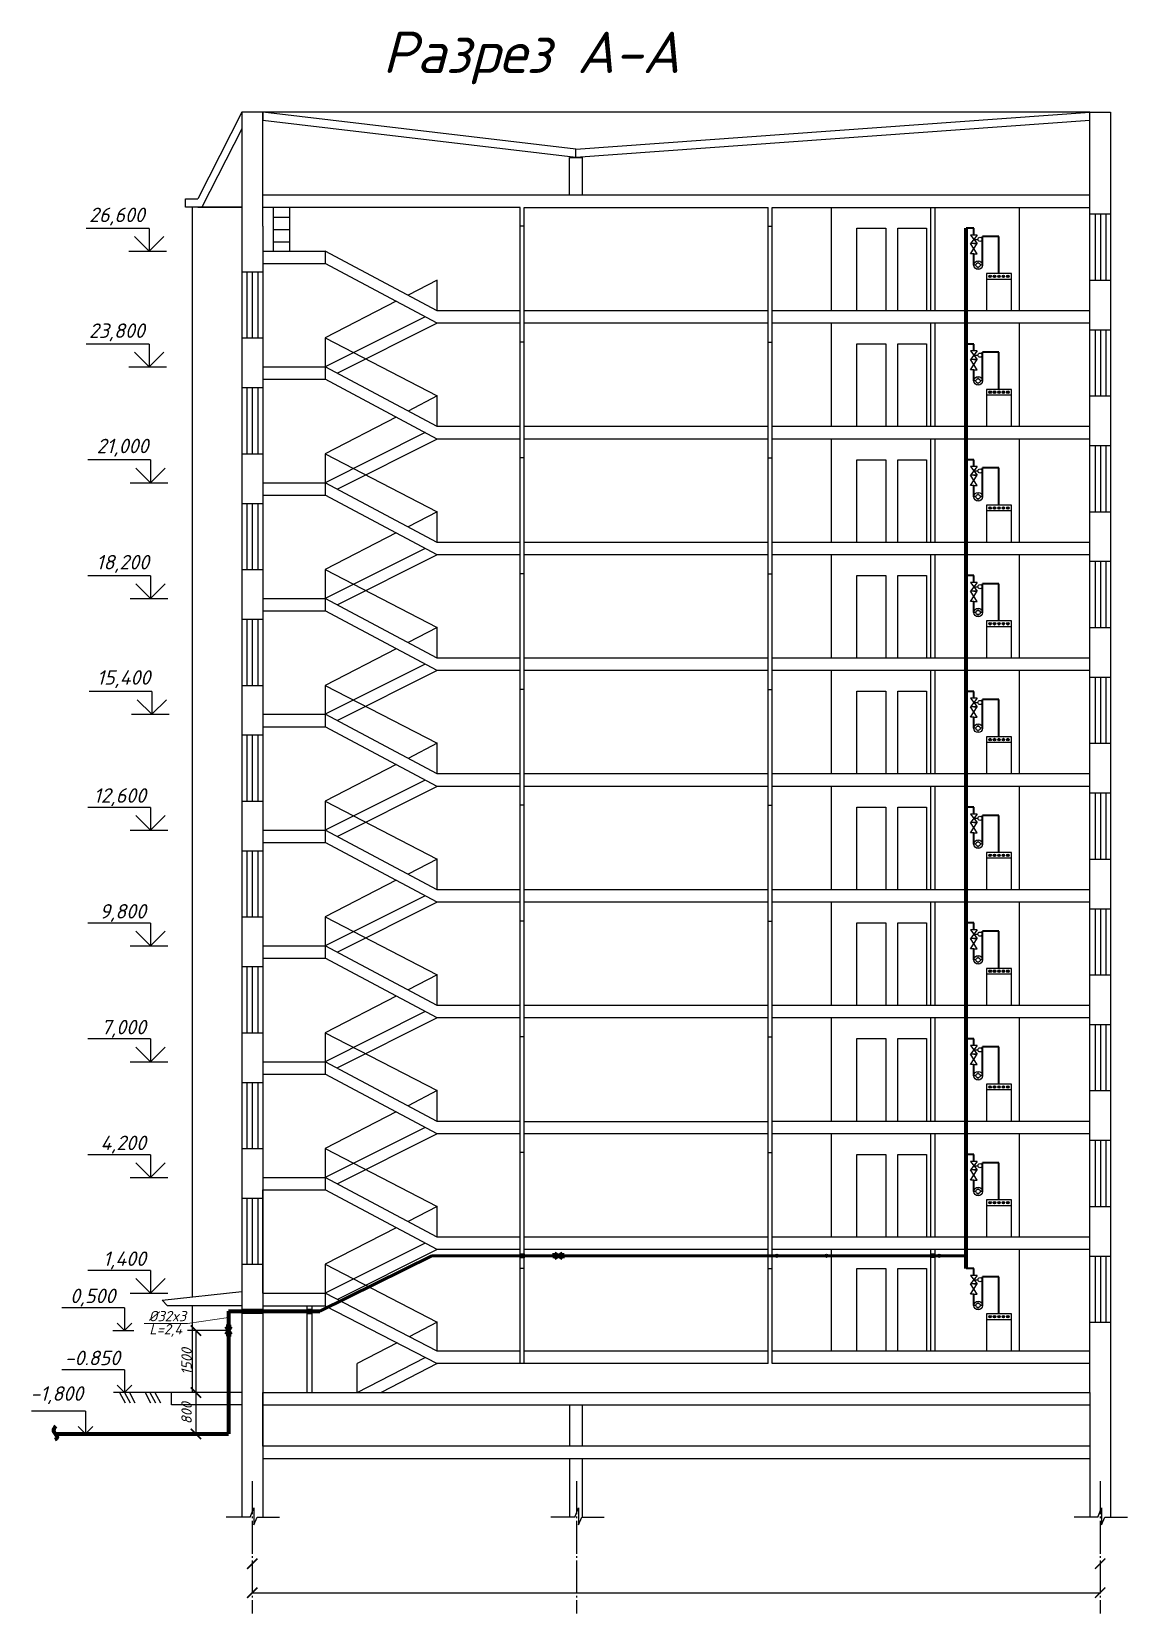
# Model space of a CAD drawing. Header units: millimetres. Extents: x -710977 to 10671, y -929782 to 89628.
# Drawn here: x 1903.8 to 2168.8, y 4873.7 to 5256.2 of the extents above; entities that cross this region are included whole.
import ezdxf

# ---------------------------------------------------------------- set-up
doc = ezdxf.new("R2010")
doc.units = ezdxf.units.MM
doc.header["$LTSCALE"] = 0.4
doc.linetypes.add('ГОСТ 2.303 5', pattern=[24, 20, -1.5, 1, -1.5])
for name, color, linetype, lineweight in [('A-WALL', 113, 'Continuous', 9), ('I-WALL', 2, 'Continuous', 9), ('среднегодовой', 255, 'Continuous', 25)]:
    doc.layers.add(name, color=color, linetype=linetype, lineweight=lineweight)
for name, color, linetype in [('VPORTS', 7, 'Continuous'), ('аксонометрия', 84, 'Continuous'), ('кварталыИнфо', 7, 'Continuous'), ('оси', 255, 'Continuous'), ('СхемаГидравлика', 7, 'Continuous')]:
    doc.layers.add(name, color=color, linetype=linetype)
doc.styles.add('Zhenka', font='isocpeur.ttf', dxfattribs={"height": 400})
doc.styles.add('размерный', font='isocpeui.ttf')
doc.styles.add('текстовый', font='isocpeui.ttf', dxfattribs={"height": 5})
doc.dimstyles.new('размерный', dxfattribs={"dimtxt": 5, "dimasz": 2.5, "dimexe": 2, "dimexo": 0, "dimgap": 1, "dimtad": 1, "dimtxsty": 'размерный', "dimblk": 'ARCHTICK', "dimcen": 2.5, "dimadec": 0, "dimazin": 0, "dimtfac": 1, "dimtmove": 0, "dimatfit": 2, "dimfxl": 1.25, "dimarcsym": 0})

msp = doc.modelspace()

# ---------------------------------------------------------------- texts
at = {"color": 7, "lineweight": 25}
for s, insert, char_height, width, attachment_point, style in [('{\\fISOCPEUR|b0|i1|c204|p34;Разрез А-А }', (1988.612, 5256.162), 10, 123.48282, 1, 'текстовый'), ('{\\fISOCPEUR|b0|i1|c0|p34;26,600}', (1931.115, 5213.607), 3.5, 13.14349, 3, 'Zhenka'), ('{\\fISOCPEUR|b0|i1|c0|p34;23,800}', (1931.115, 5185.607), 3.5, 13.14349, 3, 'Zhenka'), ('{\\fISOCPEUR|b0|i1|c0|p34;21,000}', (1932.015, 5157.722), 3.5, 13.14349, 3, 'Zhenka'), ('{\\fISOCPEUR|b0|i1|c0|p34;18,200}', (1932.165, 5129.622), 3.5, 13.14349, 3, 'Zhenka'), ('{\\fISOCPEUR|b0|i1|c0|p34;15,400}', (1932.468, 5101.749), 3.5, 13.14349, 3, 'Zhenka'), ('{\\fISOCPEUR|b0|i1|c0|p34;12,600}', (1931.421, 5073.2), 3.5, 13.14349, 3, 'Zhenka'), ('{\\fISOCPEUR|b0|i1|c0|p34;9,800}', (1931.421, 5045.2), 3.5, 13.14349, 3, 'Zhenka'), ('{\\fISOCPEUR|b0|i1|c0|p34;7,000}', (1931.421, 5017.2), 3.5, 13.14349, 3, 'Zhenka'), ('{\\fISOCPEUR|b0|i1|c0|p34;4,200}', (1931.421, 4989.2), 3.5, 13.14349, 3, 'Zhenka'), ('{\\fISOCPEUR|b0|i1|c0|p34;1,400}', (1931.421, 4961.2), 3.5, 13.14349, 3, 'Zhenka'), ('{\\fISOCPEUR|b0|i1|c0|p34;0,500}', (1924.006, 4952.2), 3.5, 13.14349, 3, 'Zhenka'), ('{\\fISOCPEUR|b0|i1|c0|p34;-0.850}', (1925.154, 4937.2), 3.5, 13.14349, 3, 'Zhenka'), ('{\\fISOCPEUR|b0|i1|c0|p34;-1,800}', (1916.214, 4924.278), 3.5, 13.14349, 9, 'Zhenka')]:
    msp.add_mtext(s, dxfattribs=dict(at, insert=insert, char_height=char_height, width=width, attachment_point=attachment_point, style=style))
at = {"color": 7, "lineweight": 20, "char_height": 2.5, "width": 14.94504, "attachment_point": 3, "style": 'Zhenka'}
for s, insert in [('{\\fISOCPEUR|b0|i1|c0|p34;%%C32x3}', (1941.131, 4946.823)), ('{\\fISOCPEUR|b0|i1|c0|p34;L=2,4}', (1940.167, 4943.647))]:
    msp.add_mtext(s, dxfattribs=dict(at, insert=insert))

# ---------------------------------------------------------------- blocks, each defined once
blk = doc.blocks.new('_ArchTick')
at = {"color": 0, "linetype": 'ByBlock', "const_width": 0.15}
blk.add_lwpolyline([(-0.5, -0.5), (0.5, 0.5)], dxfattribs=at)
blk = doc.blocks.new('*D48')
at = {"layer": 'Defpoints', "color": 0, "transparency": 16777216}
for p in [(1951.38, 4927.09), (1943.48, 4917.09), (1951.38, 4917.09)]:
    blk.add_point(p, dxfattribs=at)
at = {"layer": 'среднегодовой', "color": 0, "lineweight": -2, "transparency": 16777216}
for p, q in [((1951.38, 4927.09), (1941.48, 4927.09)), ((1943.48, 4927.09), (1943.48, 4917.09)), ((1951.38, 4917.09), (1941.48, 4917.09))]:
    blk.add_line(p, q, dxfattribs=at)
at = {"layer": 'среднегодовой', "color": 0, "lineweight": -2, "transparency": 16777216, "xscale": 2.5, "yscale": 2.5, "zscale": 2.5}
for p, rotation in [((1943.48, 4927.09), 90), ((1943.48, 4917.09), 270)]:
    blk.add_blockref('_ArchTick', p, dxfattribs=dict(at, rotation=rotation))
at = {"layer": 'среднегодовой', "color": 0, "lineweight": 25, "transparency": 16777216, "insert": (1941.23, 4922.09), "char_height": 2.5, "attachment_point": 5, "rotation": 90, "style": 'размерный'}
blk.add_mtext('{\\fISOCPEUR|b0|i1|c0|p34;800}', dxfattribs=at)
blk = doc.blocks.new('*D47')
at = {"layer": 'Defpoints', "color": 0, "transparency": 16777216}
for p in [(1951.38, 4942.09), (1943.48, 4927.09), (1951.38, 4927.09)]:
    blk.add_point(p, dxfattribs=at)
at = {"layer": 'среднегодовой', "color": 0, "lineweight": -2, "transparency": 16777216}
for p, q in [((1951.38, 4942.09), (1941.48, 4942.09)), ((1943.48, 4942.09), (1943.48, 4927.09)), ((1951.38, 4927.09), (1941.48, 4927.09))]:
    blk.add_line(p, q, dxfattribs=at)
at = {"layer": 'среднегодовой', "color": 0, "lineweight": -2, "transparency": 16777216, "xscale": 2.5, "yscale": 2.5, "zscale": 2.5}
for p, rotation in [((1943.48, 4942.09), 90), ((1943.48, 4927.09), 270)]:
    blk.add_blockref('_ArchTick', p, dxfattribs=dict(at, rotation=rotation))
at = {"layer": 'среднегодовой', "color": 0, "lineweight": 25, "transparency": 16777216, "insert": (1941.23, 4934.59), "char_height": 2.5, "attachment_point": 5, "rotation": 90, "style": 'размерный'}
blk.add_mtext('{\\fISOCPEUR|b0|i1|c0|p34;1500}', dxfattribs=at)
blk = doc.blocks.new('*U45')
at = {"layer": 'кварталыИнфо', "ltscale": 0.12}
for p, q in [((-29.5, 0), (-30.5, 0)), ((29.5, 0), (30.5, 0))]:
    blk.add_line(p, q, dxfattribs=at)
blk = doc.blocks.new('*U46')
at = {"layer": 'кварталыИнфо', "color": 0, "linetype": 'ByBlock', "lineweight": -2, "transparency": 16777216}
for p in [(0, 252), (0, 224), (0, 196), (0, 168), (0, 140), (0, 112), (0, 84), (0, 56), (0, 28), (0, 0)]:
    blk.add_blockref('*U45', p, dxfattribs=at)

# ---------------------------------------------------------------- dimensions: what is measured, and where the dimension line sits
at = {"layer": 'среднегодовой', "color": 7, "lineweight": 25}
for base, p1, p2, text, picture, middle in [((1943.484, 4927.091), (1951.382, 4942.091), (1951.382, 4927.091), '{\\fISOCPEUR|b0|i1|c0|p34;1500}', '*D47', (1943.484, 4934.591)), ((1943.484, 4917.091), (1951.384, 4927.091), (1951.382, 4917.091), '{\\fISOCPEUR|b0|i1|c0|p34;800}', '*D48', (1943.484, 4922.091))]:
    dim = msp.add_linear_dim(base=base, p1=p1, p2=p2, angle=90, text=text, dimstyle='размерный', override={"dimtxt": 2.5}, dxfattribs=at)
    dim.commit()
    dim.dimension.update_dxf_attribs({"geometry": picture, "text_midpoint": middle, "dimtype": 160})

# ---------------------------------------------------------------- hatches: boundary and pattern name
at = {"layer": 'аксонометрия', "lineweight": 25}
for points in [[(2135.878, 5196.982, 1), (2135.278, 5196.982, 1)], [(2136.95, 5196.982, 1), (2136.35, 5196.982, 1)], [(2138.022, 5196.982, 1), (2137.422, 5196.982, 1)], [(2139.094, 5196.982, 1), (2138.494, 5196.982, 1)], [(2140.166, 5196.982, 1), (2139.566, 5196.982, 1)], [(2135.878, 5168.982, 1), (2135.278, 5168.982, 1)], [(2136.95, 5168.982, 1), (2136.35, 5168.982, 1)], [(2138.022, 5168.982, 1), (2137.422, 5168.982, 1)], [(2139.094, 5168.982, 1), (2138.494, 5168.982, 1)], [(2140.166, 5168.982, 1), (2139.566, 5168.982, 1)], [(2135.878, 5140.982, 1), (2135.278, 5140.982, 1)], [(2136.95, 5140.982, 1), (2136.35, 5140.982, 1)], [(2138.022, 5140.982, 1), (2137.422, 5140.982, 1)], [(2139.094, 5140.982, 1), (2138.494, 5140.982, 1)], [(2140.166, 5140.982, 1), (2139.566, 5140.982, 1)], [(2135.878, 5112.982, 1), (2135.278, 5112.982, 1)], [(2136.95, 5112.982, 1), (2136.35, 5112.982, 1)], [(2138.022, 5112.982, 1), (2137.422, 5112.982, 1)], [(2139.094, 5112.982, 1), (2138.494, 5112.982, 1)], [(2140.166, 5112.982, 1), (2139.566, 5112.982, 1)], [(2135.878, 5084.982, 1), (2135.278, 5084.982, 1)], [(2136.95, 5084.982, 1), (2136.35, 5084.982, 1)], [(2138.022, 5084.982, 1), (2137.422, 5084.982, 1)], [(2139.094, 5084.982, 1), (2138.494, 5084.982, 1)], [(2140.166, 5084.982, 1), (2139.566, 5084.982, 1)], [(2135.878, 5056.982, 1), (2135.278, 5056.982, 1)], [(2136.95, 5056.982, 1), (2136.35, 5056.982, 1)], [(2138.022, 5056.982, 1), (2137.422, 5056.982, 1)], [(2139.094, 5056.982, 1), (2138.494, 5056.982, 1)], [(2140.166, 5056.982, 1), (2139.566, 5056.982, 1)], [(2135.878, 5028.982, 1), (2135.278, 5028.982, 1)], [(2136.95, 5028.982, 1), (2136.35, 5028.982, 1)], [(2138.022, 5028.982, 1), (2137.422, 5028.982, 1)], [(2139.094, 5028.982, 1), (2138.494, 5028.982, 1)], [(2140.166, 5028.982, 1), (2139.566, 5028.982, 1)], [(2135.878, 5000.982, 1), (2135.278, 5000.982, 1)], [(2136.95, 5000.982, 1), (2136.35, 5000.982, 1)], [(2138.022, 5000.982, 1), (2137.422, 5000.982, 1)], [(2139.094, 5000.982, 1), (2138.494, 5000.982, 1)], [(2140.166, 5000.982, 1), (2139.566, 5000.982, 1)], [(2135.878, 4972.982, 1), (2135.278, 4972.982, 1)], [(2136.95, 4972.982, 1), (2136.35, 4972.982, 1)], [(2138.022, 4972.982, 1), (2137.422, 4972.982, 1)], [(2139.094, 4972.982, 1), (2138.494, 4972.982, 1)], [(2140.166, 4972.982, 1), (2139.566, 4972.982, 1)], [(2135.878, 4945.416, 1), (2135.278, 4945.416, 1)], [(2136.95, 4945.416, 1), (2136.35, 4945.416, 1)], [(2138.022, 4945.416, 1), (2137.422, 4945.416, 1)], [(2139.094, 4945.416, 1), (2138.494, 4945.416, 1)], [(2140.166, 4945.416, 1), (2139.566, 4945.416, 1)]]:
    msp.add_hatch(color=7, dxfattribs=at).paths.add_polyline_path(points)
at = {"layer": 'СхемаГидравлика'}
h = msp.add_hatch(color=256, dxfattribs=at)
h.dxf.hatch_style = 1
edge = h.paths.add_edge_path()
edge.add_arc((2083.964, 4960.157), 0.391, 0, 360)
h = msp.add_hatch(color=256, dxfattribs=at)
h.dxf.hatch_style = 1
edge = h.paths.add_edge_path()
edge.add_arc((2096.003, 4960.157), 0.391, 0, 360)
h = msp.add_hatch(color=256, dxfattribs=at)
h.dxf.hatch_style = 1
edge = h.paths.add_edge_path()
edge.add_arc((2123.271, 4960.157), 0.391, 0, 360)

# ---------------------------------------------------------------- linework, layer by layer
at = {"color": 7, "lineweight": 25}
for p, q in [((2035.382, 5225.76), (1959.682, 5234.657)), ((1962.245, 5203.091), (1962.245, 5213.657)), ((1966.245, 5203.091), (1966.245, 5213.657)), ((1966.245, 5211.236), (1962.245, 5211.236)), ((2159.722, 5212.091), (2164.722, 5212.091)), ((2160.961, 5212.091), (2160.961, 5196.091)), ((2162.272, 5212.091), (2162.272, 5196.091)), ((2163.583, 5212.091), (2163.583, 5196.091)), ((1932.173, 5208.594), (1916.982, 5208.594)), ((1932.173, 5208.594), (1932.173, 5203.091)), ((1966.245, 5208.236), (1962.245, 5208.236)), ((1927.258, 5203.091), (1936.37, 5203.091)), ((1966.245, 5205.236), (1962.245, 5205.236)), ((1954.582, 5198.091), (1959.682, 5198.091)), ((1955.821, 5198.091), (1955.821, 5182.091)), ((1957.132, 5198.091), (1957.132, 5182.091)), ((1958.443, 5198.091), (1958.443, 5182.091)), ((2159.722, 5196.091), (2164.722, 5196.091)), ((2159.722, 5184.091), (2164.722, 5184.091)), ((2160.961, 5184.091), (2160.961, 5168.091)), ((2162.272, 5184.091), (2162.272, 5168.091)), ((2163.583, 5184.091), (2163.583, 5168.091)), ((1932.173, 5180.594), (1916.982, 5180.594)), ((1932.173, 5180.594), (1932.173, 5175.091)), ((1954.582, 5182.091), (1959.682, 5182.091)), ((1927.258, 5175.091), (1936.37, 5175.091)), ((1954.582, 5170.091), (1959.682, 5170.091)), ((1955.821, 5170.091), (1955.821, 5154.091)), ((1957.132, 5170.091), (1957.132, 5154.091)), ((1958.443, 5170.091), (1958.443, 5154.091)), ((2159.722, 5168.091), (2164.722, 5168.091)), ((2159.722, 5156.091), (2164.722, 5156.091)), ((2160.961, 5156.091), (2160.961, 5140.091)), ((2162.272, 5156.091), (2162.272, 5140.091)), ((2163.583, 5156.091), (2163.583, 5140.091)), ((1932.512, 5152.594), (1917.322, 5152.594)), ((1932.512, 5152.594), (1932.512, 5147.091)), ((1954.582, 5154.091), (1959.682, 5154.091)), ((1927.598, 5147.091), (1936.71, 5147.091)), ((1954.582, 5142.091), (1959.682, 5142.091)), ((1955.821, 5142.091), (1955.821, 5126.091)), ((1957.132, 5142.091), (1957.132, 5126.091)), ((1958.443, 5142.091), (1958.443, 5126.091)), ((2159.722, 5140.091), (2164.722, 5140.091)), ((1954.582, 5126.091), (1959.682, 5126.091)), ((2159.722, 5128.091), (2164.722, 5128.091)), ((2160.961, 5128.091), (2160.961, 5112.091)), ((2162.272, 5128.091), (2162.272, 5112.091)), ((2163.583, 5128.091), (2163.583, 5112.091)), ((1932.512, 5124.594), (1917.322, 5124.594)), ((1932.512, 5124.594), (1932.512, 5119.091)), ((1927.598, 5119.091), (1936.71, 5119.091)), ((1954.582, 5114.091), (1959.682, 5114.091)), ((1954.582, 5114.091), (1959.682, 5114.091)), ((1955.821, 5114.091), (1955.821, 5098.091)), ((1957.132, 5114.091), (1957.132, 5098.091)), ((1958.443, 5114.091), (1958.443, 5098.091)), ((2159.722, 5112.091), (2164.722, 5112.091)), ((2159.722, 5100.091), (2164.722, 5100.091)), ((2160.961, 5100.091), (2160.961, 5084.091)), ((2162.272, 5100.091), (2162.272, 5084.091)), ((2163.583, 5100.091), (2163.583, 5084.091)), ((1932.852, 5096.594), (1917.661, 5096.594)), ((1932.852, 5096.594), (1932.852, 5091.091)), ((1954.582, 5098.091), (1959.682, 5098.091)), ((1927.937, 5091.091), (1937.049, 5091.091)), ((1954.582, 5086.091), (1959.682, 5086.091)), ((1955.821, 5086.091), (1955.821, 5070.091)), ((1957.132, 5086.091), (1957.132, 5070.091)), ((1958.443, 5086.091), (1958.443, 5070.091)), ((2159.722, 5084.091), (2164.722, 5084.091)), ((2159.722, 5072.091), (2164.722, 5072.091)), ((2160.961, 5072.091), (2160.961, 5056.091)), ((2162.272, 5072.091), (2162.272, 5056.091)), ((2163.583, 5072.091), (2163.583, 5056.091)), ((1932.512, 5068.594), (1917.322, 5068.594)), ((1932.512, 5068.594), (1932.512, 5063.091)), ((1954.582, 5070.091), (1959.682, 5070.091)), ((1927.598, 5063.091), (1936.71, 5063.091)), ((1954.582, 5058.091), (1959.682, 5058.091)), ((1955.821, 5058.091), (1955.821, 5042.091)), ((1957.132, 5058.091), (1957.132, 5042.091)), ((1958.443, 5058.091), (1958.443, 5042.091)), ((2159.722, 5056.091), (2164.722, 5056.091)), ((1954.582, 5042.091), (1959.682, 5042.091)), ((2159.722, 5044.091), (2164.722, 5044.091)), ((2160.961, 5044.091), (2160.961, 5028.091)), ((2162.272, 5044.091), (2162.272, 5028.091)), ((2163.583, 5044.091), (2163.583, 5028.091)), ((1932.512, 5040.594), (1917.322, 5040.594)), ((1932.512, 5040.594), (1932.512, 5035.091)), ((1927.598, 5035.091), (1936.71, 5035.091)), ((1954.582, 5030.091), (1959.682, 5030.091)), ((1955.821, 5030.091), (1955.821, 5014.091)), ((1957.132, 5030.091), (1957.132, 5014.091)), ((1958.443, 5030.091), (1958.443, 5014.091)), ((2159.722, 5028.091), (2164.722, 5028.091)), ((2159.722, 5016.091), (2164.722, 5016.091)), ((2160.961, 5016.091), (2160.961, 5000.091)), ((2162.272, 5016.091), (2162.272, 5000.091)), ((2163.583, 5016.091), (2163.583, 5000.091)), ((1932.512, 5012.594), (1917.322, 5012.594)), ((1932.512, 5012.594), (1932.512, 5007.091)), ((1954.582, 5014.091), (1959.682, 5014.091)), ((1927.598, 5007.091), (1936.71, 5007.091)), ((1954.582, 5002.091), (1959.682, 5002.091)), ((1955.821, 5002.091), (1955.821, 4986.091)), ((1957.132, 5002.091), (1957.132, 4986.091)), ((1958.443, 5002.091), (1958.443, 4986.091)), ((2159.722, 5000.091), (2164.722, 5000.091)), ((2159.722, 4988.091), (2164.722, 4988.091)), ((2160.961, 4988.091), (2160.961, 4972.091)), ((2162.272, 4988.091), (2162.272, 4972.091)), ((2163.583, 4988.091), (2163.583, 4972.091)), ((1932.512, 4984.594), (1917.322, 4984.594)), ((1932.512, 4984.594), (1932.512, 4979.091)), ((1954.582, 4986.091), (1959.682, 4986.091)), ((1927.598, 4979.091), (1936.71, 4979.091)), ((1954.582, 4974.091), (1959.682, 4974.091)), ((1955.821, 4974.091), (1955.821, 4958.091)), ((1957.132, 4974.091), (1957.132, 4958.091)), ((1958.443, 4974.091), (1958.443, 4958.091)), ((2159.722, 4972.091), (2164.722, 4972.091)), ((1954.582, 4958.091), (1959.682, 4958.091)), ((2159.722, 4960.091), (2164.722, 4960.091)), ((2160.961, 4960.091), (2160.961, 4944.091)), ((2162.272, 4960.091), (2162.272, 4944.091)), ((2163.583, 4960.091), (2163.583, 4944.091)), ((1932.512, 4956.594), (1917.322, 4956.594)), ((1932.512, 4956.594), (1932.512, 4951.091)), ((1932.512, 4956.594), (1932.512, 4951.091)), ((1927.598, 4951.091), (1936.71, 4951.091)), ((1935.296, 4949.452), (1954.582, 4951.526)), ((1936.658, 4948.091), (1935.296, 4949.452)), ((1926.245, 4947.594), (1911.055, 4947.594)), ((1926.245, 4947.594), (1911.055, 4947.594)), ((1926.245, 4947.594), (1926.245, 4942.091)), ((1926.245, 4947.594), (1926.245, 4942.091)), ((1954.582, 4948.091), (1936.658, 4948.091)), ((1923.362, 4942.091), (1928.449, 4942.091)), ((1923.362, 4942.091), (1928.449, 4942.091)), ((2159.722, 4944.091), (2164.722, 4944.091)), ((1926.245, 4932.594), (1911.055, 4932.594)), ((1926.245, 4932.594), (1926.245, 4927.091)), ((1925.045, 4927.091), (1926.355, 4924.614)), ((1926.245, 4927.091), (1927.555, 4924.614)), ((1927.445, 4927.091), (1928.755, 4924.614)), ((1931.18, 4927.091), (1932.49, 4924.614)), ((1932.38, 4927.091), (1933.69, 4924.614)), ((1933.58, 4927.091), (1934.89, 4924.614)), ((1916.811, 4922.594), (1903.759, 4922.594)), ((1916.811, 4922.594), (1916.811, 4917.091)), ((1956.61, 4896.915), (1950.828, 4896.915)), ((1956.61, 4896.915), (1957.497, 4899.242)), ((1957.497, 4899.242), (1957.497, 4895.079)), ((1957.497, 4895.079), (1958.31, 4896.915)), ((1958.31, 4896.915), (1963.721, 4896.915)), ((2035.107, 4896.915), (2029.326, 4896.915)), ((2035.107, 4896.915), (2035.994, 4899.242)), ((2035.994, 4899.242), (2035.994, 4895.079)), ((2035.994, 4895.079), (2036.807, 4896.915)), ((2036.807, 4896.915), (2042.218, 4896.915)), ((2161.668, 4896.915), (2155.886, 4896.915)), ((2161.668, 4896.915), (2162.554, 4899.242)), ((2162.554, 4899.242), (2162.554, 4895.079)), ((2162.554, 4895.079), (2163.367, 4896.915)), ((2163.367, 4896.915), (2168.778, 4896.915))]:
    msp.add_line(p, q, dxfattribs=at)
at = {"color": 7, "lineweight": 35}
for p, q in [((2131.622, 5208.633), (2129.813, 5208.633)), ((2131.623, 5206.977), (2131.622, 5208.633)), ((2137.722, 5206.657), (2133.722, 5206.657)), ((2133.722, 5199.707), (2133.722, 5206.657)), ((2137.722, 5197.657), (2137.722, 5206.657)), ((2131.622, 5203.655), (2131.622, 5203.657)), ((2131.622, 5203.655), (2131.622, 5203.657)), ((2131.622, 5199.707), (2131.622, 5202.407)), ((2131.622, 5180.633), (2129.813, 5180.633)), ((2131.623, 5178.977), (2131.622, 5180.633)), ((2131.622, 5175.655), (2131.622, 5175.657)), ((2131.622, 5175.655), (2131.622, 5175.657)), ((2137.722, 5178.657), (2133.722, 5178.657)), ((2133.722, 5171.707), (2133.722, 5178.657)), ((2137.722, 5169.657), (2137.722, 5178.657)), ((2131.622, 5171.707), (2131.622, 5174.407)), ((2131.622, 5152.633), (2129.813, 5152.633)), ((2131.623, 5150.977), (2131.622, 5152.633)), ((2137.722, 5150.657), (2133.722, 5150.657)), ((2133.722, 5143.707), (2133.722, 5150.657)), ((2137.722, 5141.657), (2137.722, 5150.657)), ((2131.622, 5147.655), (2131.622, 5147.657)), ((2131.622, 5147.655), (2131.622, 5147.657)), ((2131.622, 5143.707), (2131.622, 5146.407)), ((2131.622, 5124.633), (2129.813, 5124.633)), ((2131.623, 5122.977), (2131.622, 5124.633)), ((2137.722, 5122.657), (2133.722, 5122.657)), ((2133.722, 5115.707), (2133.722, 5122.657)), ((2137.722, 5113.657), (2137.722, 5122.657)), ((2131.622, 5119.655), (2131.622, 5119.657)), ((2131.622, 5119.655), (2131.622, 5119.657)), ((2131.622, 5115.707), (2131.622, 5118.407)), ((2131.622, 5096.633), (2129.813, 5096.633)), ((2131.623, 5094.977), (2131.622, 5096.633)), ((2137.722, 5094.657), (2133.722, 5094.657)), ((2133.722, 5087.707), (2133.722, 5094.657)), ((2137.722, 5085.657), (2137.722, 5094.657)), ((2131.622, 5091.655), (2131.622, 5091.657)), ((2131.622, 5091.655), (2131.622, 5091.657)), ((2131.622, 5087.707), (2131.622, 5090.407)), ((2131.622, 5068.633), (2129.813, 5068.633)), ((2131.623, 5066.977), (2131.622, 5068.633)), ((2137.722, 5066.657), (2133.722, 5066.657)), ((2133.722, 5059.707), (2133.722, 5066.657)), ((2137.722, 5057.657), (2137.722, 5066.657)), ((2131.622, 5063.655), (2131.622, 5063.657)), ((2131.622, 5063.655), (2131.622, 5063.657)), ((2131.622, 5059.707), (2131.622, 5062.407)), ((2131.622, 5040.633), (2129.813, 5040.633)), ((2131.623, 5038.977), (2131.622, 5040.633)), ((2137.722, 5038.657), (2133.722, 5038.657)), ((2133.722, 5031.707), (2133.722, 5038.657)), ((2137.722, 5029.657), (2137.722, 5038.657)), ((2131.622, 5035.655), (2131.622, 5035.657)), ((2131.622, 5035.655), (2131.622, 5035.657)), ((2131.622, 5031.707), (2131.622, 5034.407)), ((2131.622, 5012.633), (2129.813, 5012.633)), ((2131.623, 5010.977), (2131.622, 5012.633)), ((2137.722, 5010.657), (2133.722, 5010.657)), ((2133.722, 5003.707), (2133.722, 5010.657)), ((2137.722, 5001.657), (2137.722, 5010.657)), ((2131.622, 5007.655), (2131.622, 5007.657)), ((2131.622, 5007.655), (2131.622, 5007.657)), ((2131.622, 5003.707), (2131.622, 5006.407)), ((2131.622, 4984.633), (2129.813, 4984.633)), ((2131.623, 4982.977), (2131.622, 4984.633)), ((2137.722, 4982.657), (2133.722, 4982.657)), ((2133.722, 4975.707), (2133.722, 4982.657)), ((2137.722, 4973.657), (2137.722, 4982.657)), ((2131.622, 4979.655), (2131.622, 4979.657)), ((2131.622, 4979.655), (2131.622, 4979.657)), ((2131.622, 4975.707), (2131.622, 4978.407)), ((2131.622, 4957.067), (2129.813, 4957.067)), ((2131.623, 4955.411), (2131.622, 4957.067)), ((2137.722, 4955.091), (2133.722, 4955.091)), ((2133.722, 4948.141), (2133.722, 4955.091)), ((2137.722, 4946.091), (2137.722, 4955.091)), ((2131.622, 4952.089), (2131.622, 4952.091)), ((2131.622, 4952.089), (2131.622, 4952.091)), ((2131.622, 4948.141), (2131.622, 4950.841))]:
    msp.add_line(p, q, dxfattribs=at)
at = {"color": 7, "lineweight": 50}
for p, q in [((2000.583, 4960.157), (1973.483, 4946.734)), ((2000.583, 4960.157), (2030.231, 4960.157)), ((2032.142, 4960.157), (2129.813, 4960.157))]:
    msp.add_line(p, q, dxfattribs=at)
at = {"color": 7, "lineweight": 20}
for q in [(1930.951, 4943.819), (1951.382, 4945.193)]:
    msp.add_line((1941.486, 4943.819), q, dxfattribs=at)
at = {"color": 0, "linetype": 'ByBlock', "const_width": 0.375}
for points in [[(1955.882, 4884.437), (1958.382, 4886.937)], [(2160.939, 4884.437), (2163.439, 4886.937)], [(1955.882, 4877.437), (1958.382, 4879.937)], [(2160.939, 4877.437), (2163.439, 4879.937)]]:
    msp.add_lwpolyline(points, dxfattribs=at)
at = {"layer": 'A-WALL', "lineweight": 25}
for p, q in [((1959.682, 5236.657), (1954.582, 5236.657)), ((1954.582, 5236.657), (1954.582, 5209.091)), ((1954.582, 5236.657), (1954.582, 5232.657)), ((1959.682, 5216.657), (1959.682, 5236.657)), ((1959.682, 5236.657), (1959.682, 5234.657)), ((2159.722, 4927.091), (2159.722, 5236.657)), ((2159.722, 5236.657), (2164.722, 5236.657)), ((2164.722, 5236.657), (2164.722, 4927.091)), ((2033.882, 5216.657), (2033.882, 5225.76)), ((2033.882, 5225.76), (2036.882, 5225.76)), ((2036.882, 5225.76), (2036.882, 5216.657)), ((1942.582, 5213.76), (1942.582, 4950.236)), ((2159.722, 5216.657), (1959.682, 5216.657)), ((1959.682, 5209.091), (1959.682, 5216.657)), ((2021.882, 5213.657), (1959.682, 5213.657)), ((2022.882, 5213.657), (2081.882, 5213.657)), ((2082.882, 5213.657), (2159.722, 5213.657)), ((1954.582, 5209.091), (1954.582, 4896.915)), ((1959.682, 5209.091), (1959.682, 4896.915)), ((1959.682, 5203.091), (1974.782, 5203.091)), ((1974.782, 5203.091), (1974.782, 5200.091)), ((1959.682, 5200.091), (1974.782, 5200.091)), ((2021.882, 5188.657), (2001.882, 5188.657)), ((2033.882, 5188.657), (2022.882, 5188.657)), ((2081.882, 5188.657), (2033.882, 5188.657)), ((2159.722, 5188.657), (2082.882, 5188.657)), ((2021.882, 5185.657), (2001.882, 5185.657)), ((2033.882, 5185.657), (2022.882, 5185.657)), ((2081.882, 5185.657), (2033.882, 5185.657)), ((2159.722, 5185.657), (2082.882, 5185.657)), ((1959.682, 5175.091), (1974.782, 5175.091)), ((1959.682, 5172.091), (1974.782, 5172.091)), ((2021.882, 5160.657), (2001.882, 5160.657)), ((2033.882, 5160.657), (2022.882, 5160.657)), ((2081.882, 5160.657), (2033.882, 5160.657)), ((2159.722, 5160.657), (2082.882, 5160.657)), ((2021.882, 5157.657), (2001.882, 5157.657)), ((2033.882, 5157.657), (2022.882, 5157.657)), ((2081.882, 5157.657), (2033.882, 5157.657)), ((2159.722, 5157.657), (2082.882, 5157.657)), ((1959.682, 5147.091), (1974.782, 5147.091)), ((1959.682, 5144.091), (1974.782, 5144.091)), ((2021.882, 5132.657), (2001.882, 5132.657)), ((2021.882, 5129.657), (2001.882, 5129.657)), ((2033.882, 5132.657), (2022.882, 5132.657)), ((2033.882, 5129.657), (2022.882, 5129.657)), ((2081.882, 5132.657), (2033.882, 5132.657)), ((2081.882, 5129.657), (2033.882, 5129.657)), ((2159.722, 5132.657), (2082.882, 5132.657)), ((2159.722, 5129.657), (2082.882, 5129.657)), ((1959.682, 5119.091), (1974.782, 5119.091)), ((1959.682, 5116.091), (1974.782, 5116.091)), ((2021.882, 5104.657), (2001.882, 5104.657)), ((2033.882, 5104.657), (2022.882, 5104.657)), ((2081.882, 5104.657), (2033.882, 5104.657)), ((2159.722, 5104.657), (2082.882, 5104.657)), ((2021.882, 5101.657), (2001.882, 5101.657)), ((2033.882, 5101.657), (2022.882, 5101.657)), ((2081.882, 5101.657), (2033.882, 5101.657)), ((2159.722, 5101.657), (2082.882, 5101.657)), ((1959.682, 5091.091), (1974.782, 5091.091)), ((1959.682, 5088.091), (1974.782, 5088.091)), ((2021.882, 5076.657), (2001.882, 5076.657)), ((2033.882, 5076.657), (2022.882, 5076.657)), ((2081.882, 5076.657), (2033.882, 5076.657)), ((2159.722, 5076.657), (2082.882, 5076.657)), ((2021.882, 5073.657), (2001.882, 5073.657)), ((2033.882, 5073.657), (2022.882, 5073.657)), ((2081.882, 5073.657), (2033.882, 5073.657)), ((2159.722, 5073.657), (2082.882, 5073.657)), ((1959.682, 5063.091), (1974.782, 5063.091)), ((1959.682, 5060.091), (1974.782, 5060.091)), ((2021.882, 5048.657), (2001.882, 5048.657)), ((2021.882, 5045.657), (2001.882, 5045.657)), ((2033.882, 5048.657), (2022.882, 5048.657)), ((2033.882, 5045.657), (2022.882, 5045.657)), ((2081.882, 5048.657), (2033.882, 5048.657)), ((2081.882, 5045.657), (2033.882, 5045.657)), ((2159.722, 5048.657), (2082.882, 5048.657)), ((2159.722, 5045.657), (2082.882, 5045.657)), ((1959.682, 5035.091), (1974.782, 5035.091)), ((1959.682, 5032.091), (1974.782, 5032.091)), ((2021.882, 5020.657), (2001.882, 5020.657)), ((2033.882, 5020.657), (2022.882, 5020.657)), ((2081.882, 5020.657), (2033.882, 5020.657)), ((2159.722, 5020.657), (2082.882, 5020.657)), ((2021.882, 5017.657), (2001.882, 5017.657)), ((2033.882, 5017.657), (2022.882, 5017.657)), ((2081.882, 5017.657), (2033.882, 5017.657)), ((2159.722, 5017.657), (2082.882, 5017.657)), ((1959.682, 5007.091), (1974.782, 5007.091)), ((1959.682, 5004.091), (1974.782, 5004.091)), ((2021.882, 4992.657), (2001.882, 4992.657)), ((2022.882, 4992.657), (2033.882, 4992.657)), ((2033.882, 4992.657), (2081.882, 4992.657)), ((2159.722, 4992.657), (2082.882, 4992.657)), ((2021.882, 4989.657), (2001.882, 4989.657)), ((2033.882, 4989.657), (2022.882, 4989.657)), ((2081.882, 4989.657), (2033.882, 4989.657)), ((2159.722, 4989.657), (2082.882, 4989.657)), ((1959.682, 4979.091), (1974.782, 4979.091)), ((1959.682, 4976.091), (1974.782, 4976.091)), ((1959.682, 4951.091), (1959.682, 4976.091)), ((2021.882, 4964.657), (2001.882, 4964.657)), ((2033.882, 4964.657), (2022.882, 4964.657)), ((2081.882, 4964.657), (2033.882, 4964.657)), ((2159.722, 4964.657), (2082.882, 4964.657)), ((2001.882, 4961.657), (1977.732, 4949.567)), ((2021.882, 4961.657), (2001.882, 4961.657)), ((2033.882, 4961.657), (2022.882, 4961.657)), ((2081.882, 4961.657), (2033.882, 4961.657)), ((2159.722, 4961.657), (2082.882, 4961.657)), ((1959.682, 4951.091), (1974.782, 4951.091)), ((1959.682, 4948.091), (1974.782, 4948.091)), ((2021.882, 4937.091), (2001.882, 4937.091)), ((2036.882, 4934.091), (2001.882, 4934.091)), ((2036.882, 4937.091), (2022.882, 4937.091)), ((2081.882, 4937.091), (2036.882, 4937.091)), ((2081.882, 4934.091), (2036.882, 4934.091)), ((2159.722, 4937.091), (2082.882, 4937.091)), ((2159.722, 4934.091), (2082.882, 4934.091)), ((1954.582, 4927.091), (1923.582, 4927.091)), ((1937.582, 4924.091), (1937.582, 4927.091)), ((1959.682, 4924.091), (1959.682, 4927.091)), ((1959.682, 4927.091), (2036.882, 4927.091)), ((2036.882, 4927.091), (2159.722, 4927.091)), ((2159.722, 4927.091), (2159.722, 4896.915)), ((2164.722, 4927.091), (2164.722, 4896.915)), ((1954.582, 4924.091), (1937.582, 4924.091)), ((1959.682, 4914.091), (1959.682, 4924.091)), ((1959.682, 4924.091), (2036.882, 4924.091)), ((2033.882, 4924.091), (2033.882, 4914.091)), ((2036.882, 4924.091), (2159.722, 4924.091)), ((2036.882, 4924.091), (2036.882, 4914.091)), ((2033.882, 4914.091), (1959.682, 4914.091)), ((2033.882, 4911.091), (1959.682, 4911.091)), ((2159.722, 4914.091), (2033.882, 4914.091)), ((2159.722, 4911.091), (2033.882, 4911.091)), ((2033.882, 4911.091), (2033.882, 4896.915)), ((2036.882, 4911.091), (2036.882, 4896.915))]:
    msp.add_line(p, q, dxfattribs=at)
at = {"layer": 'I-WALL', "lineweight": 25}
for p, q in [((2021.882, 4934.091), (2021.882, 5213.657)), ((2022.882, 4934.091), (2022.882, 5213.657)), ((2081.882, 4934.091), (2081.882, 5213.657)), ((2082.882, 4934.091), (2082.882, 5213.657)), ((2121.222, 5188.657), (2121.222, 5213.657)), ((2122.222, 5213.657), (2122.222, 5188.657)), ((2121.222, 5160.657), (2121.222, 5185.657)), ((2122.222, 5185.657), (2122.222, 5160.657)), ((2121.222, 5132.657), (2121.222, 5157.657)), ((2122.222, 5157.657), (2122.222, 5132.657)), ((2121.222, 5104.657), (2121.222, 5129.657)), ((2122.222, 5129.657), (2122.222, 5104.657)), ((2121.222, 5076.657), (2121.222, 5101.657)), ((2122.222, 5101.657), (2122.222, 5076.657)), ((2121.222, 5048.657), (2121.222, 5073.657)), ((2122.222, 5073.657), (2122.222, 5048.657)), ((2121.222, 5020.657), (2121.222, 5045.657)), ((2122.222, 5045.657), (2122.222, 5020.657)), ((2121.222, 4992.657), (2121.222, 5017.657)), ((2122.222, 5017.657), (2122.222, 4992.657)), ((2121.222, 4964.657), (2121.222, 4989.657)), ((2122.222, 4989.657), (2122.222, 4964.657)), ((2121.222, 4937.091), (2121.222, 4961.657)), ((2122.222, 4961.657), (2122.222, 4937.091)), ((1970.334, 4948.091), (1970.334, 4927.091)), ((1971.534, 4948.091), (1971.534, 4927.091))]:
    msp.add_line(p, q, dxfattribs=at)
at = {"layer": 'VPORTS', "ltscale": 0.2}
for p, q in [((2035.382, 5225.76), (2035.382, 5227.76)), ((1954.582, 5213.76), (1942.582, 5213.76)), ((2021.882, 4960.657), (2022.882, 4960.657)), ((2022.882, 4959.657), (2021.882, 4959.657)), ((2022.882, 4960.657), (2022.882, 4959.657)), ((1942.582, 4948.091), (1942.582, 4927.091)), ((1926.245, 4942.091), (1924.477, 4943.859)), ((1926.245, 4942.091), (1928.013, 4943.859)), ((1926.245, 4927.091), (1924.477, 4928.859)), ((1926.245, 4927.091), (1928.013, 4928.859)), ((1916.811, 4917.091), (1915.043, 4918.859)), ((1916.811, 4917.091), (1918.579, 4918.859))]:
    msp.add_line(p, q, dxfattribs=at)
at = {"layer": 'VPORTS'}
msp.add_line((1977.525, 4927.091), (1977.555, 4927.091), dxfattribs=at)
at = {"layer": 'аксонометрия', "color": 7, "lineweight": 70}
for p, q in [((2129.813, 4957.067), (2129.813, 5208.633)), ((2129.813, 4957.067), (2129.813, 5180.633)), ((2030.231, 4960.154), (2030.229, 4960.755)), ((2030.229, 4960.755), (2032.143, 4959.558)), ((2030.231, 4960.154), (2030.233, 4959.552)), ((2030.233, 4959.552), (2032.14, 4960.761)), ((2032.142, 4960.159), (2032.14, 4960.761)), ((2032.142, 4960.159), (2032.143, 4959.558)), ((1951.382, 4946.734), (1951.382, 4943.046)), ((1951.382, 4946.734), (1959.682, 4946.734)), ((1959.682, 4946.734), (1973.483, 4946.734)), ((1959.682, 4946.734), (1964.682, 4946.734)), ((1951.38, 4943.046), (1950.778, 4943.044)), ((1951.987, 4941.137), (1950.778, 4943.044)), ((1950.784, 4941.134), (1951.981, 4943.048)), ((1951.38, 4943.046), (1951.981, 4943.048)), ((1951.385, 4941.135), (1950.784, 4941.134)), ((1951.385, 4941.135), (1951.382, 4917.091)), ((1951.385, 4941.135), (1951.987, 4941.137)), ((1909.451, 4917.091), (1951.382, 4917.091))]:
    msp.add_line(p, q, dxfattribs=at)
at = {"layer": 'аксонометрия', "color": 7, "lineweight": 25}
for p, q in [((2131.623, 5206.977), (2130.836, 5206.977)), ((2132.409, 5206.977), (2130.836, 5204.905)), ((2130.836, 5206.977), (2132.409, 5204.905)), ((2132.409, 5206.977), (2131.623, 5206.977)), ((2131.623, 5205.941), (2132.623, 5205.941)), ((2131.623, 5204.905), (2130.836, 5204.905)), ((2132.409, 5202.407), (2130.836, 5204.905)), ((2130.836, 5202.407), (2132.409, 5204.905)), ((2131.623, 5204.905), (2130.836, 5204.905)), ((2131.623, 5202.407), (2130.836, 5202.407)), ((2131.623, 5204.905), (2132.409, 5204.905)), ((2132.409, 5204.905), (2131.623, 5204.905)), ((2131.623, 5202.407), (2132.409, 5202.407)), ((2132.15, 5199.707), (2131.622, 5199.707)), ((2132.672, 5200.228), (2132.672, 5200.757)), ((2132.672, 5198.657), (2132.672, 5199.185)), ((2133.722, 5199.707), (2133.193, 5199.707)), ((2140.722, 5197.657), (2134.722, 5197.657)), ((2134.722, 5197.657), (2134.722, 5188.657)), ((2140.722, 5196.264), (2134.722, 5196.264)), ((2140.722, 5188.657), (2140.722, 5197.657)), ((2131.623, 5178.977), (2130.836, 5178.977)), ((2132.409, 5178.977), (2130.836, 5176.905)), ((2130.836, 5178.977), (2132.409, 5176.905)), ((2132.409, 5178.977), (2131.623, 5178.977)), ((2131.623, 5176.905), (2130.836, 5176.905)), ((2132.409, 5174.407), (2130.836, 5176.905)), ((2130.836, 5174.407), (2132.409, 5176.905)), ((2131.623, 5176.905), (2130.836, 5176.905)), ((2131.623, 5177.941), (2132.623, 5177.941)), ((2131.623, 5176.905), (2132.409, 5176.905)), ((2132.409, 5176.905), (2131.623, 5176.905)), ((2131.623, 5174.407), (2130.836, 5174.407)), ((2132.15, 5171.707), (2131.622, 5171.707)), ((2131.623, 5174.407), (2132.409, 5174.407)), ((2132.672, 5172.228), (2132.672, 5172.757)), ((2132.672, 5170.657), (2132.672, 5171.185)), ((2133.722, 5171.707), (2133.193, 5171.707)), ((2140.722, 5169.657), (2134.722, 5169.657)), ((2134.722, 5169.657), (2134.722, 5160.657)), ((2140.722, 5168.264), (2134.722, 5168.264)), ((2140.722, 5160.657), (2140.722, 5169.657)), ((2131.623, 5150.977), (2130.836, 5150.977)), ((2132.409, 5150.977), (2130.836, 5148.905)), ((2130.836, 5150.977), (2132.409, 5148.905)), ((2131.623, 5148.905), (2130.836, 5148.905)), ((2132.409, 5146.407), (2130.836, 5148.905)), ((2130.836, 5146.407), (2132.409, 5148.905)), ((2131.623, 5148.905), (2130.836, 5148.905)), ((2132.409, 5150.977), (2131.623, 5150.977)), ((2131.623, 5149.941), (2132.623, 5149.941)), ((2131.623, 5148.905), (2132.409, 5148.905)), ((2132.409, 5148.905), (2131.623, 5148.905)), ((2131.623, 5146.407), (2130.836, 5146.407)), ((2131.623, 5146.407), (2132.409, 5146.407)), ((2132.672, 5144.228), (2132.672, 5144.757)), ((2132.15, 5143.707), (2131.622, 5143.707)), ((2132.672, 5142.657), (2132.672, 5143.185)), ((2133.722, 5143.707), (2133.193, 5143.707)), ((2140.722, 5141.657), (2134.722, 5141.657)), ((2134.722, 5141.657), (2134.722, 5132.657)), ((2140.722, 5132.657), (2140.722, 5141.657)), ((2140.722, 5140.264), (2134.722, 5140.264)), ((2131.623, 5122.977), (2130.836, 5122.977)), ((2132.409, 5122.977), (2130.836, 5120.905)), ((2130.836, 5122.977), (2132.409, 5120.905)), ((2132.409, 5122.977), (2131.623, 5122.977)), ((2131.623, 5121.941), (2132.623, 5121.941)), ((2131.623, 5120.905), (2130.836, 5120.905)), ((2132.409, 5118.407), (2130.836, 5120.905)), ((2130.836, 5118.407), (2132.409, 5120.905)), ((2131.623, 5120.905), (2130.836, 5120.905)), ((2131.623, 5118.407), (2130.836, 5118.407)), ((2131.623, 5120.905), (2132.409, 5120.905)), ((2132.409, 5120.905), (2131.623, 5120.905)), ((2131.623, 5118.407), (2132.409, 5118.407)), ((2132.15, 5115.707), (2131.622, 5115.707)), ((2132.672, 5116.228), (2132.672, 5116.757)), ((2132.672, 5114.657), (2132.672, 5115.185)), ((2133.722, 5115.707), (2133.193, 5115.707)), ((2140.722, 5113.657), (2134.722, 5113.657)), ((2134.722, 5113.657), (2134.722, 5104.657)), ((2140.722, 5112.264), (2134.722, 5112.264)), ((2140.722, 5104.657), (2140.722, 5113.657)), ((2131.623, 5094.977), (2130.836, 5094.977)), ((2132.409, 5094.977), (2130.836, 5092.905)), ((2130.836, 5094.977), (2132.409, 5092.905)), ((2132.409, 5094.977), (2131.623, 5094.977)), ((2131.623, 5092.905), (2130.836, 5092.905)), ((2132.409, 5090.407), (2130.836, 5092.905)), ((2130.836, 5090.407), (2132.409, 5092.905)), ((2131.623, 5092.905), (2130.836, 5092.905)), ((2131.623, 5093.941), (2132.623, 5093.941)), ((2131.623, 5092.905), (2132.409, 5092.905)), ((2132.409, 5092.905), (2131.623, 5092.905)), ((2131.623, 5090.407), (2130.836, 5090.407)), ((2132.15, 5087.707), (2131.622, 5087.707)), ((2131.623, 5090.407), (2132.409, 5090.407)), ((2132.672, 5088.228), (2132.672, 5088.757)), ((2132.672, 5086.657), (2132.672, 5087.185)), ((2133.722, 5087.707), (2133.193, 5087.707)), ((2140.722, 5085.657), (2134.722, 5085.657)), ((2134.722, 5085.657), (2134.722, 5076.657)), ((2140.722, 5084.264), (2134.722, 5084.264)), ((2140.722, 5076.657), (2140.722, 5085.657)), ((2131.623, 5066.977), (2130.836, 5066.977)), ((2132.409, 5066.977), (2130.836, 5064.905)), ((2130.836, 5066.977), (2132.409, 5064.905)), ((2131.623, 5064.905), (2130.836, 5064.905)), ((2132.409, 5062.407), (2130.836, 5064.905)), ((2130.836, 5062.407), (2132.409, 5064.905)), ((2131.623, 5064.905), (2130.836, 5064.905)), ((2132.409, 5066.977), (2131.623, 5066.977)), ((2131.623, 5065.941), (2132.623, 5065.941)), ((2131.623, 5064.905), (2132.409, 5064.905)), ((2132.409, 5064.905), (2131.623, 5064.905)), ((2131.623, 5062.407), (2130.836, 5062.407)), ((2131.623, 5062.407), (2132.409, 5062.407)), ((2132.672, 5060.228), (2132.672, 5060.757)), ((2132.15, 5059.707), (2131.622, 5059.707)), ((2132.672, 5058.657), (2132.672, 5059.185)), ((2133.722, 5059.707), (2133.193, 5059.707)), ((2140.722, 5057.657), (2134.722, 5057.657)), ((2134.722, 5057.657), (2134.722, 5048.657)), ((2140.722, 5048.657), (2140.722, 5057.657)), ((2140.722, 5056.264), (2134.722, 5056.264)), ((2131.623, 5038.977), (2130.836, 5038.977)), ((2132.409, 5038.977), (2130.836, 5036.905)), ((2130.836, 5038.977), (2132.409, 5036.905)), ((2132.409, 5038.977), (2131.623, 5038.977)), ((2131.623, 5037.941), (2132.623, 5037.941)), ((2131.623, 5036.905), (2130.836, 5036.905)), ((2132.409, 5034.407), (2130.836, 5036.905)), ((2130.836, 5034.407), (2132.409, 5036.905)), ((2131.623, 5036.905), (2130.836, 5036.905)), ((2131.623, 5034.407), (2130.836, 5034.407)), ((2131.623, 5036.905), (2132.409, 5036.905)), ((2132.409, 5036.905), (2131.623, 5036.905)), ((2131.623, 5034.407), (2132.409, 5034.407)), ((2132.15, 5031.707), (2131.622, 5031.707)), ((2132.672, 5032.228), (2132.672, 5032.757)), ((2132.672, 5030.657), (2132.672, 5031.185)), ((2133.722, 5031.707), (2133.193, 5031.707)), ((2140.722, 5029.657), (2134.722, 5029.657)), ((2134.722, 5029.657), (2134.722, 5020.657)), ((2140.722, 5020.657), (2140.722, 5029.657)), ((2140.722, 5028.264), (2134.722, 5028.264)), ((2131.623, 5010.977), (2130.836, 5010.977)), ((2132.409, 5010.977), (2130.836, 5008.905)), ((2130.836, 5010.977), (2132.409, 5008.905)), ((2132.409, 5010.977), (2131.623, 5010.977)), ((2131.623, 5008.905), (2130.836, 5008.905)), ((2132.409, 5006.407), (2130.836, 5008.905)), ((2130.836, 5006.407), (2132.409, 5008.905)), ((2131.623, 5008.905), (2130.836, 5008.905)), ((2131.623, 5009.941), (2132.623, 5009.941)), ((2131.623, 5008.905), (2132.409, 5008.905)), ((2132.409, 5008.905), (2131.623, 5008.905)), ((2131.623, 5006.407), (2130.836, 5006.407)), ((2132.15, 5003.707), (2131.622, 5003.707)), ((2131.623, 5006.407), (2132.409, 5006.407)), ((2132.672, 5004.228), (2132.672, 5004.757)), ((2132.672, 5002.657), (2132.672, 5003.185)), ((2133.722, 5003.707), (2133.193, 5003.707)), ((2140.722, 5001.657), (2134.722, 5001.657)), ((2134.722, 5001.657), (2134.722, 4992.657)), ((2140.722, 5000.264), (2134.722, 5000.264)), ((2140.722, 4992.657), (2140.722, 5001.657)), ((2131.623, 4982.977), (2130.836, 4982.977)), ((2132.409, 4982.977), (2130.836, 4980.905)), ((2130.836, 4982.977), (2132.409, 4980.905)), ((2131.623, 4980.905), (2130.836, 4980.905)), ((2132.409, 4978.407), (2130.836, 4980.905)), ((2130.836, 4978.407), (2132.409, 4980.905)), ((2131.623, 4980.905), (2130.836, 4980.905)), ((2132.409, 4982.977), (2131.623, 4982.977)), ((2131.623, 4981.941), (2132.623, 4981.941)), ((2131.623, 4980.905), (2132.409, 4980.905)), ((2132.409, 4980.905), (2131.623, 4980.905)), ((2131.623, 4978.407), (2130.836, 4978.407)), ((2131.623, 4978.407), (2132.409, 4978.407)), ((2132.672, 4976.228), (2132.672, 4976.757)), ((2132.15, 4975.707), (2131.622, 4975.707)), ((2132.672, 4974.657), (2132.672, 4975.185)), ((2133.722, 4975.707), (2133.193, 4975.707)), ((2140.722, 4973.657), (2134.722, 4973.657)), ((2134.722, 4973.657), (2134.722, 4964.657)), ((2140.722, 4972.264), (2134.722, 4972.264)), ((2140.722, 4964.657), (2140.722, 4973.657)), ((2131.623, 4955.411), (2130.836, 4955.411)), ((2132.409, 4955.411), (2130.836, 4953.339)), ((2130.836, 4955.411), (2132.409, 4953.339)), ((2131.623, 4953.339), (2130.836, 4953.339)), ((2132.409, 4950.841), (2130.836, 4953.339)), ((2130.836, 4950.841), (2132.409, 4953.339)), ((2131.623, 4953.339), (2130.836, 4953.339)), ((2132.409, 4955.411), (2131.623, 4955.411)), ((2131.623, 4954.375), (2132.623, 4954.375)), ((2131.623, 4953.339), (2132.409, 4953.339)), ((2132.409, 4953.339), (2131.623, 4953.339)), ((2131.623, 4950.841), (2130.836, 4950.841)), ((2131.623, 4950.841), (2132.409, 4950.841)), ((1954.582, 4947.278), (1959.682, 4947.278)), ((1954.582, 4946.278), (1959.682, 4946.278)), ((1970.334, 4947.234), (1971.534, 4947.234)), ((1970.334, 4946.234), (1971.534, 4946.234)), ((2132.15, 4948.141), (2131.622, 4948.141)), ((2132.672, 4948.662), (2132.672, 4949.191)), ((2132.672, 4947.091), (2132.672, 4947.62)), ((2133.722, 4948.141), (2133.193, 4948.141)), ((2140.722, 4946.091), (2134.722, 4946.091)), ((2134.722, 4946.091), (2134.722, 4937.091)), ((2140.722, 4937.091), (2140.722, 4946.091)), ((2140.722, 4944.698), (2134.722, 4944.698))]:
    msp.add_line(p, q, dxfattribs=at)
for centre, radius in [((2133.123, 5205.941), 0.5), ((2132.672, 5199.707), 1.05), ((2132.672, 5199.707), 0.521), ((2135.578, 5196.982), 0.3), ((2136.65, 5196.982), 0.3), ((2137.722, 5196.982), 0.3), ((2138.794, 5196.982), 0.3), ((2139.866, 5196.982), 0.3), ((2133.123, 5177.941), 0.5), ((2132.672, 5171.707), 1.05), ((2132.672, 5171.707), 0.521), ((2135.578, 5168.982), 0.3), ((2136.65, 5168.982), 0.3), ((2137.722, 5168.982), 0.3), ((2138.794, 5168.982), 0.3), ((2139.866, 5168.982), 0.3), ((2133.123, 5149.941), 0.5), ((2132.672, 5143.707), 1.05), ((2132.672, 5143.707), 0.521), ((2135.578, 5140.982), 0.3), ((2136.65, 5140.982), 0.3), ((2137.722, 5140.982), 0.3), ((2138.794, 5140.982), 0.3), ((2139.866, 5140.982), 0.3), ((2133.123, 5121.941), 0.5), ((2132.672, 5115.707), 1.05), ((2132.672, 5115.707), 0.521), ((2135.578, 5112.982), 0.3), ((2136.65, 5112.982), 0.3), ((2137.722, 5112.982), 0.3), ((2138.794, 5112.982), 0.3), ((2139.866, 5112.982), 0.3), ((2133.123, 5093.941), 0.5), ((2132.672, 5087.707), 1.05), ((2132.672, 5087.707), 0.521), ((2135.578, 5084.982), 0.3), ((2136.65, 5084.982), 0.3), ((2137.722, 5084.982), 0.3), ((2138.794, 5084.982), 0.3), ((2139.866, 5084.982), 0.3), ((2133.123, 5065.941), 0.5), ((2132.672, 5059.707), 1.05), ((2132.672, 5059.707), 0.521), ((2135.578, 5056.982), 0.3), ((2136.65, 5056.982), 0.3), ((2137.722, 5056.982), 0.3), ((2138.794, 5056.982), 0.3), ((2139.866, 5056.982), 0.3), ((2133.123, 5037.941), 0.5), ((2132.672, 5031.707), 1.05), ((2132.672, 5031.707), 0.521), ((2135.578, 5028.982), 0.3), ((2136.65, 5028.982), 0.3), ((2137.722, 5028.982), 0.3), ((2138.794, 5028.982), 0.3), ((2139.866, 5028.982), 0.3), ((2133.123, 5009.941), 0.5), ((2132.672, 5003.707), 1.05), ((2132.672, 5003.707), 0.521), ((2135.578, 5000.982), 0.3), ((2136.65, 5000.982), 0.3), ((2137.722, 5000.982), 0.3), ((2138.794, 5000.982), 0.3), ((2139.866, 5000.982), 0.3), ((2133.123, 4981.941), 0.5), ((2132.672, 4975.707), 1.05), ((2132.672, 4975.707), 0.521), ((2135.578, 4972.982), 0.3), ((2136.65, 4972.982), 0.3), ((2137.722, 4972.982), 0.3), ((2138.794, 4972.982), 0.3), ((2139.866, 4972.982), 0.3), ((2133.123, 4954.375), 0.5), ((2132.672, 4948.141), 1.05), ((2132.672, 4948.141), 0.521), ((2135.578, 4945.416), 0.3), ((2136.65, 4945.416), 0.3), ((2137.722, 4945.416), 0.3), ((2138.794, 4945.416), 0.3), ((2139.866, 4945.416), 0.3)]:
    msp.add_circle(centre, radius, dxfattribs=at)
at = {"layer": 'аксонометрия', "color": 7, "lineweight": 70}
msp.add_spline([(1909.589, 4918.931), (1909.063, 4918.056), (1909.451, 4917.091), (1909.95, 4916.206), (1909.372, 4915.628)], degree=3, dxfattribs=at)
at = {"layer": 'кварталыИнфо', "ltscale": 0.12}
for p, q in [((2035.382, 5227.76), (2159.722, 5236.657)), ((2159.722, 5234.657), (2035.382, 5225.76)), ((2097.162, 5213.657), (2097.162, 5188.657)), ((2142.722, 5188.657), (2142.722, 5213.657)), ((2103.382, 5188.657), (2103.382, 5208.657)), ((2103.382, 5208.657), (2110.382, 5208.657)), ((2110.382, 5208.657), (2110.382, 5188.657)), ((2113.222, 5188.657), (2113.222, 5208.657)), ((2113.222, 5208.657), (2120.222, 5208.657)), ((2120.222, 5208.657), (2120.222, 5188.657)), ((2097.162, 5185.657), (2097.162, 5160.657)), ((2142.722, 5160.657), (2142.722, 5185.657)), ((2103.382, 5160.657), (2103.382, 5180.657)), ((2103.382, 5180.657), (2110.382, 5180.657)), ((2110.382, 5180.657), (2110.382, 5160.657)), ((2113.222, 5160.657), (2113.222, 5180.657)), ((2113.222, 5180.657), (2120.222, 5180.657)), ((2120.222, 5180.657), (2120.222, 5160.657)), ((2097.162, 5157.657), (2097.162, 5132.657)), ((2142.722, 5132.657), (2142.722, 5157.657)), ((2103.382, 5132.657), (2103.382, 5152.657)), ((2103.382, 5152.657), (2110.382, 5152.657)), ((2110.382, 5152.657), (2110.382, 5132.657)), ((2113.222, 5132.657), (2113.222, 5152.657)), ((2113.222, 5152.657), (2120.222, 5152.657)), ((2120.222, 5152.657), (2120.222, 5132.657)), ((2097.162, 5129.657), (2097.162, 5104.657)), ((2142.722, 5104.657), (2142.722, 5129.657)), ((2103.382, 5104.657), (2103.382, 5124.657)), ((2103.382, 5124.657), (2110.382, 5124.657)), ((2110.382, 5124.657), (2110.382, 5104.657)), ((2113.222, 5104.657), (2113.222, 5124.657)), ((2113.222, 5124.657), (2120.222, 5124.657)), ((2120.222, 5124.657), (2120.222, 5104.657)), ((2097.162, 5101.657), (2097.162, 5076.657)), ((2142.722, 5076.657), (2142.722, 5101.657)), ((2103.382, 5076.657), (2103.382, 5096.657)), ((2103.382, 5096.657), (2110.382, 5096.657)), ((2110.382, 5096.657), (2110.382, 5076.657)), ((2113.222, 5076.657), (2113.222, 5096.657)), ((2113.222, 5096.657), (2120.222, 5096.657)), ((2120.222, 5096.657), (2120.222, 5076.657)), ((2097.162, 5073.657), (2097.162, 5048.657)), ((2142.722, 5048.657), (2142.722, 5073.657)), ((2103.382, 5048.657), (2103.382, 5068.657)), ((2103.382, 5068.657), (2110.382, 5068.657)), ((2110.382, 5068.657), (2110.382, 5048.657)), ((2113.222, 5048.657), (2113.222, 5068.657)), ((2113.222, 5068.657), (2120.222, 5068.657)), ((2120.222, 5068.657), (2120.222, 5048.657)), ((2097.162, 5045.657), (2097.162, 5020.657)), ((2142.722, 5020.657), (2142.722, 5045.657)), ((2103.382, 5020.657), (2103.382, 5040.657)), ((2103.382, 5040.657), (2110.382, 5040.657)), ((2110.382, 5040.657), (2110.382, 5020.657)), ((2113.222, 5020.657), (2113.222, 5040.657)), ((2113.222, 5040.657), (2120.222, 5040.657)), ((2120.222, 5040.657), (2120.222, 5020.657)), ((2097.162, 5017.657), (2097.162, 4992.657)), ((2142.722, 4992.657), (2142.722, 5017.657)), ((2103.382, 4992.657), (2103.382, 5012.657)), ((2103.382, 5012.657), (2110.382, 5012.657)), ((2110.382, 5012.657), (2110.382, 4992.657)), ((2113.222, 4992.657), (2113.222, 5012.657)), ((2113.222, 5012.657), (2120.222, 5012.657)), ((2120.222, 5012.657), (2120.222, 4992.657)), ((2097.162, 4989.657), (2097.162, 4964.657)), ((2142.722, 4964.657), (2142.722, 4989.657)), ((2103.382, 4964.657), (2103.382, 4984.657)), ((2103.382, 4984.657), (2110.382, 4984.657)), ((2110.382, 4984.657), (2110.382, 4964.657)), ((2113.222, 4964.657), (2113.222, 4984.657)), ((2113.222, 4984.657), (2120.222, 4984.657)), ((2120.222, 4984.657), (2120.222, 4964.657)), ((2097.162, 4961.657), (2097.162, 4937.091)), ((2142.722, 4937.091), (2142.722, 4961.657)), ((2103.382, 4937.091), (2103.382, 4957.091)), ((2103.382, 4957.091), (2110.382, 4957.091)), ((2110.382, 4957.091), (2110.382, 4937.091)), ((2113.222, 4937.091), (2113.222, 4957.091)), ((2113.222, 4957.091), (2120.222, 4957.091)), ((2120.222, 4957.091), (2120.222, 4937.091)), ((2121.222, 4960.625), (2122.222, 4960.625)), ((2122.222, 4959.768), (2121.222, 4959.768)), ((1957.132, 4878.687), (2162.189, 4878.687))]:
    msp.add_line(p, q, dxfattribs=at)
at = {"layer": 'оси'}
for p, q in [((1954.582, 5236.657), (1943.935, 5215.76)), ((2035.382, 5227.76), (1959.682, 5236.657)), ((2159.722, 5236.657), (1959.682, 5236.657)), ((1954.582, 5232.657), (1944.954, 5213.76)), ((1940.935, 5213.76), (1940.935, 5215.76)), ((1940.935, 5215.76), (1943.935, 5215.76)), ((1943.935, 5213.76), (1941.014, 5213.76)), ((1942.916, 5213.76), (1942.911, 5213.75)), ((1943.935, 5213.76), (1944.954, 5213.76)), ((1954.582, 5213.76), (1944.582, 5213.76)), ((1944.954, 5213.76), (1954.582, 5213.76)), ((2001.882, 5188.657), (1974.782, 5203.091)), ((2001.882, 5185.657), (1974.782, 5200.091)), ((2001.882, 5196.091), (1994.797, 5192.43)), ((2001.882, 5188.657), (2001.882, 5196.091)), ((1991.938, 5190.953), (1974.782, 5182.091)), ((1998.979, 5187.203), (1974.782, 5175.091)), ((2001.882, 5185.657), (1977.732, 5173.567)), ((1974.782, 5182.091), (2001.882, 5168.091)), ((1974.782, 5182.091), (1974.782, 5172.091)), ((2001.882, 5160.657), (1974.782, 5175.091)), ((2001.882, 5157.657), (1974.782, 5172.091)), ((2001.882, 5168.091), (1994.797, 5164.43)), ((2001.882, 5160.657), (2001.882, 5168.091)), ((1991.938, 5162.953), (1974.782, 5154.091)), ((1998.979, 5159.203), (1974.782, 5147.091)), ((2001.882, 5157.657), (1977.732, 5145.567)), ((1974.782, 5154.091), (2001.882, 5140.091)), ((1974.782, 5154.091), (1974.782, 5144.091)), ((2001.882, 5132.657), (1974.782, 5147.091)), ((2001.882, 5129.657), (1974.782, 5144.091)), ((2001.882, 5140.091), (1994.797, 5136.43)), ((2001.882, 5132.657), (2001.882, 5140.091)), ((1991.938, 5134.953), (1974.782, 5126.091)), ((1998.979, 5131.203), (1974.782, 5119.091)), ((2001.882, 5129.657), (1977.732, 5117.567)), ((1974.782, 5126.091), (2001.882, 5112.091)), ((1974.782, 5126.091), (1974.782, 5116.091)), ((2001.882, 5104.657), (1974.782, 5119.091)), ((2001.882, 5101.657), (1974.782, 5116.091)), ((2001.882, 5112.091), (1994.797, 5108.43)), ((2001.882, 5104.657), (2001.882, 5112.091)), ((1991.938, 5106.953), (1974.782, 5098.091)), ((1998.979, 5103.203), (1974.782, 5091.091)), ((2001.882, 5101.657), (1977.732, 5089.567)), ((1974.782, 5098.091), (2001.882, 5084.091)), ((1974.782, 5098.091), (1974.782, 5088.091)), ((2001.882, 5076.657), (1974.782, 5091.091)), ((2001.882, 5073.657), (1974.782, 5088.091)), ((2001.882, 5084.091), (1994.797, 5080.43)), ((2001.882, 5076.657), (2001.882, 5084.091)), ((1991.938, 5078.953), (1974.782, 5070.091)), ((1998.979, 5075.203), (1974.782, 5063.091)), ((2001.882, 5073.657), (1977.732, 5061.567)), ((1974.782, 5070.091), (2001.882, 5056.091)), ((1974.782, 5070.091), (1974.782, 5060.091)), ((2001.882, 5048.657), (1974.782, 5063.091)), ((2001.882, 5045.657), (1974.782, 5060.091)), ((2001.882, 5056.091), (1994.797, 5052.43)), ((2001.882, 5048.657), (2001.882, 5056.091)), ((1991.938, 5050.953), (1974.782, 5042.091)), ((1998.979, 5047.203), (1974.782, 5035.091)), ((2001.882, 5045.657), (1977.732, 5033.567)), ((1974.782, 5042.091), (2001.882, 5028.091)), ((1974.782, 5042.091), (1974.782, 5032.091)), ((2001.882, 5020.657), (1974.782, 5035.091)), ((2001.882, 5017.657), (1974.782, 5032.091)), ((2001.882, 5028.091), (1994.797, 5024.43)), ((2001.882, 5020.657), (2001.882, 5028.091)), ((1991.938, 5022.953), (1974.782, 5014.091)), ((1998.979, 5019.203), (1974.782, 5007.091)), ((2001.882, 5017.657), (1977.732, 5005.567)), ((1974.782, 5014.091), (2001.882, 5000.091)), ((1974.782, 5014.091), (1974.782, 5004.091)), ((2001.882, 4992.657), (1974.782, 5007.091)), ((2001.882, 4989.657), (1974.782, 5004.091)), ((2001.882, 5000.091), (1994.797, 4996.43)), ((2001.882, 4992.657), (2001.882, 5000.091)), ((1991.938, 4994.953), (1974.782, 4986.091)), ((1998.979, 4991.203), (1974.782, 4979.091)), ((2001.882, 4989.657), (1977.732, 4977.567)), ((1974.782, 4986.091), (2001.882, 4972.091)), ((1974.782, 4986.091), (1974.782, 4976.091)), ((2001.882, 4964.657), (1974.782, 4979.091)), ((2001.882, 4961.657), (1974.782, 4976.091)), ((2001.882, 4972.091), (1994.797, 4968.43)), ((2001.882, 4971.657), (2001.882, 4972.091)), ((2001.882, 4964.657), (2001.882, 4971.657)), ((1991.938, 4966.953), (1974.782, 4958.091)), ((1998.979, 4963.203), (1974.782, 4951.091)), ((1974.782, 4958.091), (2001.882, 4944.091)), ((1974.782, 4958.091), (1974.782, 4948.091)), ((2001.882, 4937.091), (1974.782, 4951.091)), ((1974.782, 4948.091), (2001.882, 4934.091)), ((2001.882, 4944.091), (1995.107, 4940.591)), ((2001.882, 4937.091), (2001.882, 4944.091)), ((1992.204, 4939.091), (1982.525, 4934.091)), ((1982.525, 4927.091), (1998.979, 4935.591)), ((1982.525, 4927.091), (1982.525, 4934.091)), ((2001.882, 4934.091), (1988.332, 4927.091))]:
    msp.add_line(p, q, dxfattribs=at)
at = {"layer": 'оси', "linetype": 'ГОСТ 2.303 5', "lineweight": 25}
for p, q in [((1957.132, 4905.687), (1957.132, 4873.687)), ((2035.529, 4905.687), (2035.529, 4873.687)), ((2162.189, 4905.687), (2162.189, 4873.687))]:
    msp.add_line(p, q, dxfattribs=at)
at = {"layer": 'СхемаГидравлика'}
for p, q in [((1932.173, 5203.091), (1928.637, 5206.626)), ((1932.173, 5203.091), (1935.708, 5206.626)), ((1932.173, 5175.091), (1928.637, 5178.626)), ((1932.173, 5175.091), (1935.708, 5178.626)), ((1932.512, 5147.091), (1928.977, 5150.626)), ((1932.512, 5147.091), (1936.048, 5150.626)), ((1932.512, 5119.091), (1928.977, 5122.626)), ((1932.512, 5119.091), (1936.048, 5122.626)), ((1932.852, 5091.091), (1929.316, 5094.626)), ((1932.852, 5091.091), (1936.387, 5094.626)), ((1932.512, 5063.091), (1928.977, 5066.626)), ((1932.512, 5063.091), (1936.048, 5066.626)), ((1932.512, 5035.091), (1928.977, 5038.626)), ((1932.512, 5035.091), (1936.048, 5038.626)), ((1932.512, 5007.091), (1928.977, 5010.626)), ((1932.512, 5007.091), (1936.048, 5010.626)), ((1932.512, 4979.091), (1928.977, 4982.626)), ((1932.512, 4979.091), (1936.048, 4982.626)), ((1932.512, 4951.091), (1928.977, 4954.626)), ((1932.512, 4951.091), (1936.048, 4954.626))]:
    msp.add_line(p, q, dxfattribs=at)
for centre in [(2083.964, 4960.157), (2096.003, 4960.157), (2123.271, 4960.157)]:
    msp.add_circle(centre, 0.391, dxfattribs=at)

# ---------------------------------------------------------------- block references
at = {"layer": 'кварталыИнфо'}
msp.add_blockref('*U46', (2052.382, 4957.091), dxfattribs=at)

msp.set_redraw_order([(e.dxf.handle, doc.entitydb.next_handle()) for e in msp.query("TEXT MTEXT ATTDEF DIMENSION ARC_DIMENSION")])  # texts and dimensions are drawn at this point

doc.saveas('drawing.dxf')
